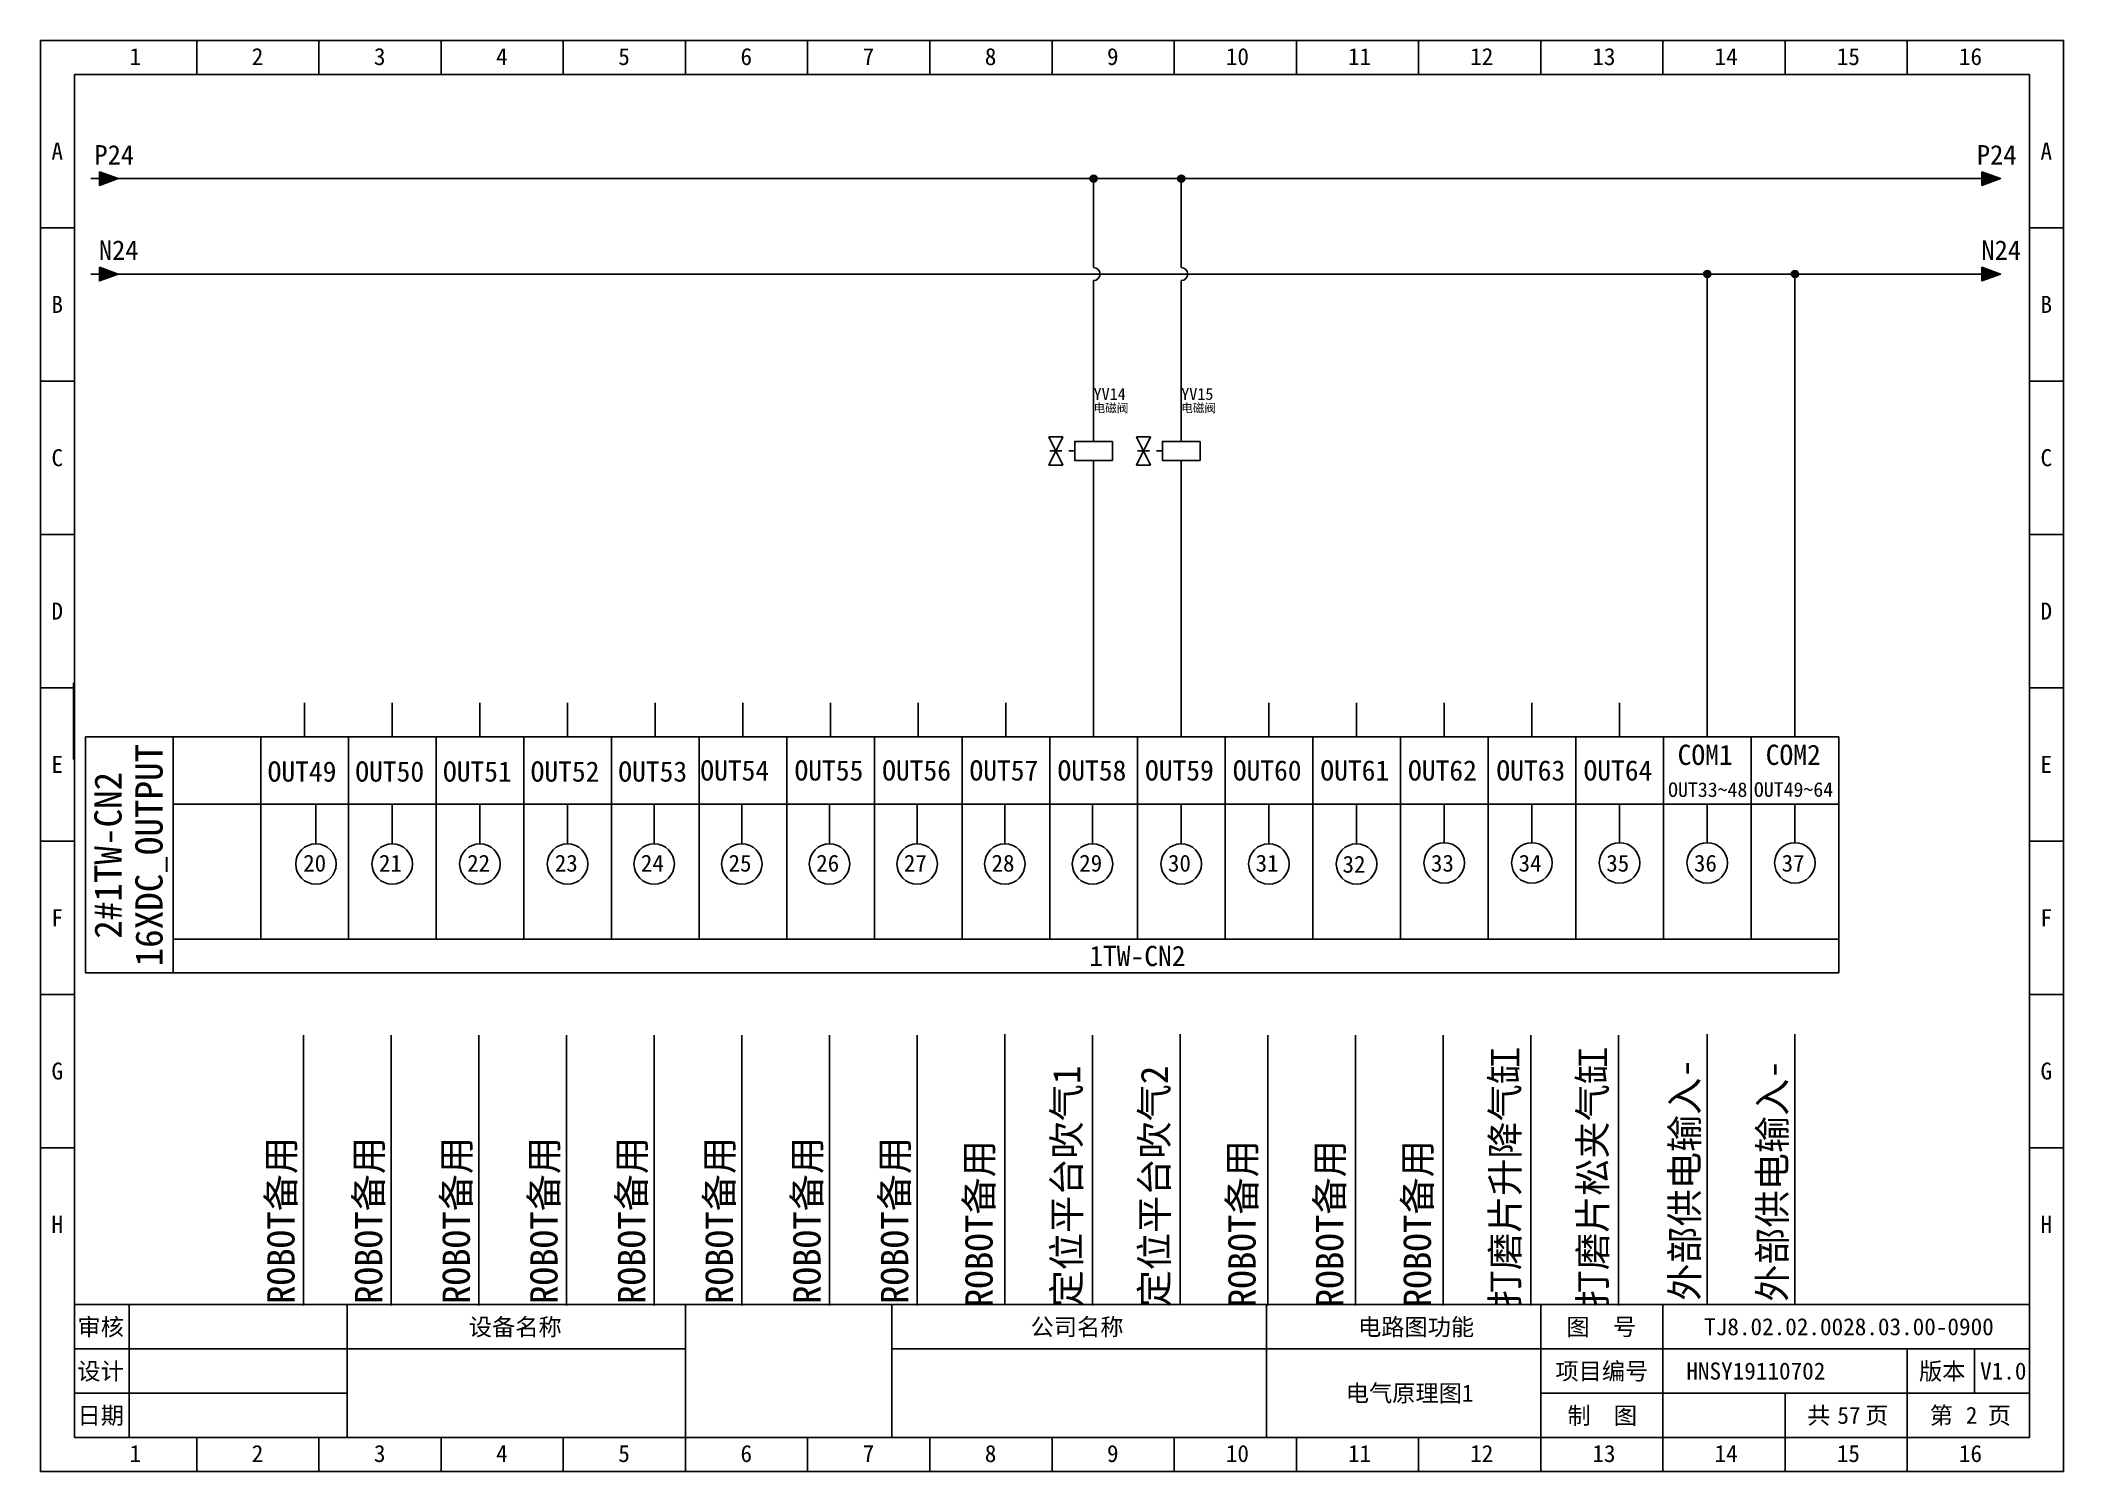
# Model space of a CAD drawing. Header units: millimetres. Extents: x 914 to 910632, y -176 to 682692.
# Drawn here: x 4908.9 to 5205.9, y 3046.2 to 3256.2 of the extents above; entities that cross this region are included whole.
import ezdxf
from ezdxf.enums import TextEntityAlignment as Align

# ---------------------------------------------------------------- set-up
doc = ezdxf.new("R2010")
doc.units = ezdxf.units.MM
doc.layers.add('EPLAN311', color=1, linetype='Continuous', lineweight=25)
doc.styles.get("Standard").update_dxf_attribs({"font": 'arial.ttf'})
doc.styles.add('宋体', font='')
doc.styles.get('宋体').set_extended_font_data('宋体')

msp = doc.modelspace()

# ---------------------------------------------------------------- texts
at = {"style": '宋体'}
for s, height, p in [('COM1', 2.97, (5149.216, 3149.91)), ('COM2', 2.97, (5162.144, 3149.91)), ('OUT49', 2.97, (4942.215, 3147.457)), ('OUT50', 2.97, (4955.085, 3147.457)), ('OUT51', 2.97, (4967.955, 3147.457)), ('OUT52', 2.97, (4980.825, 3147.457)), ('OUT53', 2.97, (4993.695, 3147.457)), ('OUT54', 2.97, (5005.737, 3147.616)), ('OUT55', 2.97, (5019.564, 3147.616)), ('OUT56', 2.97, (5032.434, 3147.616)), ('OUT57', 2.97, (5045.246, 3147.616)), ('OUT58', 2.97, (5058.174, 3147.616)), ('OUT59', 2.97, (5071.019, 3147.616)), ('OUT60', 2.97, (5083.905, 3147.616)), ('OUT61', 2.97, (5096.759, 3147.616)), ('OUT62', 2.97, (5109.629, 3147.616)), ('OUT63', 2.97, (5122.606, 3147.616)), ('OUT64', 2.97, (5135.394, 3147.616)), ('OUT33~48', 2.1384, (5147.81, 3145.209)), ('OUT49~64', 2.1384, (5160.404, 3145.231)), ('20', 2.475, (4947.432, 3134.256)), ('21', 2.475, (4958.557, 3134.255)), ('22', 2.475, (4971.503, 3134.255)), ('23', 2.475, (4984.373, 3134.256)), ('24', 2.475, (4997.012, 3134.255)), ('25', 2.475, (5009.882, 3134.255)), ('26', 2.475, (5022.752, 3134.255)), ('27', 2.475, (5035.622, 3134.255)), ('28', 2.475, (5048.492, 3134.255)), ('29', 2.475, (5061.362, 3134.255)), ('30', 2.475, (5074.387, 3134.255)), ('31', 2.475, (5087.257, 3134.255)), ('32', 2.475, (5100.021, 3134.096)), ('33', 2.475, (5112.997, 3134.255)), ('34', 2.475, (5125.867, 3134.255)), ('35', 2.475, (5138.737, 3134.255)), ('36', 2.475, (5151.607, 3134.255)), ('37', 2.475, (5164.477, 3134.255))]:
    msp.add_text(s, height=height, dxfattribs=at).set_placement(p)
at = {"color": 0, "style": '宋体'}
for s, rotation, p in [('打磨片升降气缸', 90, (5125.864, 3070.321)), ('打磨片松夹气缸', 90, (5138.734, 3070.321)), ('定位平台吹气1', 90, (5061.514, 3070.321)), ('定位平台吹气2', 90, (5074.384, 3070.321)), ('ROBOT备用', 89.99653, (4946.163, 3070.801)), ('ROBOT备用', 89.99653, (4959.033, 3070.801)), ('ROBOT备用', 89.99653, (4971.903, 3070.801)), ('ROBOT备用', 89.99653, (4984.773, 3070.801)), ('ROBOT备用', 89.99653, (4997.643, 3070.801)), ('ROBOT备用', 89.99653, (5010.513, 3070.801)), ('ROBOT备用', 89.99653, (5023.383, 3070.801)), ('ROBOT备用', 89.99653, (5036.253, 3070.801)), ('ROBOT备用', 90, (5048.644, 3070.321)), ('ROBOT备用', 90, (5087.254, 3070.321)), ('ROBOT备用', 90, (5100.124, 3070.321)), ('ROBOT备用', 90, (5112.994, 3070.321))]:
    msp.add_text(s, height=4, rotation=rotation, dxfattribs=at).set_placement(p)
at = {"style": '宋体'}
for p in [(5152.239, 3071.28), (5165.109, 3071.12)]:
    msp.add_text('外部供电输入-', height=4, rotation=89.99653, dxfattribs=at).set_placement(p)
at = {"insert": (5069.899, 3121.854), "char_height": 2.97, "attachment_point": 5, "style": '宋体'}
msp.add_mtext_dynamic_manual_height_columns('1TW-CN2', width=2.52587, gutter_width=12.5, heights=[0], dxfattribs=at)
at = {"style": '宋体'}
for tag, p in [('16XDC_OUTPUT', (4924.791, 3136.666)), ('2#1TW-CN2', (4918.775, 3136.646))]:
    msp.add_attdef(tag, text='封页', height=4, rotation=90, dxfattribs=at).set_placement(p, align=Align.MIDDLE_CENTER)
for tag, text, p in [('TJ8.02.02.0028.03.00-0900', 'TJ8.01.01.0181.00.01-0900', (5174.363, 3067.469)), ('HNSY19110702', 'HNSY19110702', (5160.692, 3060.969)), ('V1.0', '1.0', (5197.014, 3060.969)), ('电气原理图1', '封页', (5109.863, 3057.719)), ('57', '01', (5174.363, 3054.469)), ('2', '01', (5192.363, 3054.469))]:
    msp.add_attdef(tag, text=text, height=2.5, dxfattribs=at).set_placement(p, align=Align.MIDDLE_CENTER)

# ---------------------------------------------------------------- blocks, each defined once
blk = doc.blocks.new('EPLSYM_LibrarySPECIAL_Symbol8_Variant0_Placement1')
at = {"linetype": 'Continuous', "lineweight": 25, "ltscale": 4}
blk.add_hatch(color=1, dxfattribs=at).paths.add_polyline_path([(-0.75, 1), (2, 0), (-0.75, -1)], flags=0)
at = {"color": 1, "linetype": 'Continuous', "lineweight": 25, "ltscale": 4}
blk.add_line((-2, 0), (-0.75, 0), dxfattribs=at)
blk.add_lwpolyline([(-0.75, 1), (2, 0), (-0.75, -1)], close=True, dxfattribs=at)
at = {"color": 5}
blk.add_attdef('70_20010', text='', height=2.85, dxfattribs=at).set_placement((3, 0), align=Align.MIDDLE_LEFT)
at = {"color": 73}
for tag, p in [('70_24350', (33.76, 0)), ('70_24300', (72.31, 0))]:
    blk.add_attdef(tag, text='', height=2.06, dxfattribs=at).set_placement(p, align=Align.MIDDLE_LEFT)
blk = doc.blocks.new('单向电磁阀')
at = {"color": 5, "linetype": 'Continuous', "lineweight": 25, "ltscale": 4}
for p, q in [((-6.65, 4.9), (-4.55, 0.7)), ((-6.65, 4.9), (-4.55, 4.9)), ((-4.55, 4.9), (-6.65, 0.7)), ((-6.65, 0.7), (-4.55, 0.7)), ((-4.72, 2.8), (-6.47, 2.8)), ((-3.67, 2.8), (-2.8, 2.8))]:
    blk.add_line(p, q, dxfattribs=at)
at = {"color": 5, "linetype": 'Continuous', "lineweight": 25}
for p, q in [((0, 4.2), (0, 5.6)), ((0, 1.4), (0, 0))]:
    blk.add_line(p, q, dxfattribs=at)
at = {"color": 5, "linetype": 'Continuous', "lineweight": 25, "ltscale": 4}
blk.add_lwpolyline([(2.8, 4.2), (-2.8, 4.2), (-2.8, 1.4), (2.8, 1.4)], close=True, dxfattribs=at)
at = {"color": 0, "style": '宋体'}
for tag, p in [('02', (0.35, 5.15)), ('01', (0.35, -0.82)), ('04', (0.35, -5.57)), ('05', (0.35, -7.41))]:
    blk.add_attdef(tag, p, '', height=1.26, dxfattribs=at)
at = {"color": 5, "style": '宋体'}
blk.add_attdef('03', (0.35, -3.7), '', height=1.75, dxfattribs=at)
blk = doc.blocks.new('*U388')
blk.add_line((-2.5, 0), (2.5, 0))
blk = doc.blocks.new('*U389')
at = {"color": 0, "linetype": 'ByBlock', "lineweight": -2, "transparency": 16777216}
for p in [(0, 0), (0, -22.5), (0, -45), (0, -67.5), (0, -90), (0, -112.5), (0, -135)]:
    blk.add_blockref('*U388', p, dxfattribs=at)
blk = doc.blocks.new('*U390')
blk.add_line((-2.5, 0), (2.5, 0))
blk = doc.blocks.new('*U391')
at = {"color": 0, "linetype": 'ByBlock', "lineweight": -2, "transparency": 16777216}
for p in [(0, 0), (0, -22.5), (0, -45), (0, -67.5), (0, -90), (0, -112.5), (0, -135)]:
    blk.add_blockref('*U390', p, dxfattribs=at)
blk = doc.blocks.new('制图图框')
for p, q in [((-2700.08, 789.32), (-2403.08, 789.32)), ((-2700.08, 579.32), (-2700.08, 789.32)), ((-2700.08, 789.32), (-2700.08, 784.32)), ((-2700.08, 789.32), (-2695.08, 789.32)), ((-2677.15, 789.32), (-2677.15, 784.32)), ((-2659.21, 789.32), (-2659.21, 784.32)), ((-2641.27, 789.32), (-2641.27, 784.32)), ((-2623.33, 789.32), (-2623.33, 784.32)), ((-2605.4, 789.32), (-2605.4, 784.32)), ((-2587.46, 789.32), (-2587.46, 784.32)), ((-2569.52, 789.32), (-2569.52, 784.32)), ((-2551.58, 789.32), (-2551.58, 784.32)), ((-2533.65, 789.32), (-2533.65, 784.32)), ((-2515.71, 789.32), (-2515.71, 784.32)), ((-2497.77, 789.32), (-2497.77, 784.32)), ((-2479.83, 789.32), (-2479.83, 784.32)), ((-2461.9, 789.32), (-2461.9, 784.32)), ((-2443.96, 789.32), (-2443.96, 784.32)), ((-2426.02, 789.32), (-2426.02, 784.32)), ((-2403.08, 789.32), (-2403.08, 579.32)), ((-2403.08, 789.32), (-2403.08, 784.32)), ((-2695.08, 784.32), (-2408.08, 784.32)), ((-2695.08, 584.32), (-2695.08, 784.32)), ((-2408.08, 784.32), (-2408.08, 584.32)), ((-2408.08, 603.82), (-2695.08, 603.82)), ((-2687.08, 603.82), (-2687.08, 584.32)), ((-2655.08, 603.82), (-2655.08, 584.32)), ((-2655.08, 603.82), (-2655.08, 584.32)), ((-2605.4, 579.32), (-2605.4, 603.82)), ((-2575.08, 603.82), (-2575.08, 584.32)), ((-2575.08, 603.82), (-2575.08, 584.32)), ((-2575.08, 603.82), (-2575.08, 584.32)), ((-2520.08, 603.82), (-2520.08, 584.32)), ((-2479.83, 579.32), (-2479.83, 603.82)), ((-2461.9, 579.32), (-2461.9, 603.82)), ((-2655.08, 597.32), (-2695.08, 597.32)), ((-2605.4, 597.32), (-2655.08, 597.32)), ((-2408.08, 597.32), (-2575.08, 597.32)), ((-2426.02, 579.32), (-2426.02, 597.32)), ((-2416.18, 597.32), (-2416.18, 590.82)), ((-2655.08, 590.82), (-2695.08, 590.82)), ((-2408.08, 590.82), (-2479.83, 590.82)), ((-2443.96, 579.32), (-2443.96, 590.82)), ((-2695.08, 584.32), (-2408.08, 584.32)), ((-2677.15, 579.32), (-2677.15, 584.32)), ((-2659.21, 579.32), (-2659.21, 584.32)), ((-2641.27, 579.32), (-2641.27, 584.32)), ((-2623.33, 579.32), (-2623.33, 584.32)), ((-2587.46, 579.32), (-2587.46, 584.32)), ((-2569.52, 579.32), (-2569.52, 584.32)), ((-2551.58, 579.32), (-2551.58, 584.32)), ((-2533.65, 579.32), (-2533.65, 584.32)), ((-2515.71, 579.32), (-2515.71, 584.32)), ((-2497.77, 579.32), (-2497.77, 584.32)), ((-2403.08, 579.32), (-2700.08, 579.32))]:
    blk.add_line(p, q)
blk.add_blockref('*U389', (-2697.58, 761.82))
at = {"xscale": -1}
blk.add_blockref('*U391', (-2405.58, 761.82), dxfattribs=at)
at = {"style": '宋体'}
for s, p in [('1', (-2687.01, 785.71)), ('2', (-2669.07, 785.71)), ('3', (-2651.13, 785.71)), ('4', (-2633.2, 785.71)), ('5', (-2615.26, 785.71)), ('6', (-2597.32, 785.71)), ('7', (-2579.38, 785.71)), ('8', (-2561.45, 785.71)), ('9', (-2543.51, 785.71)), ('10', (-2526.07, 785.71)), ('11', (-2508.13, 785.71)), ('12', (-2490.2, 785.71)), ('13', (-2472.26, 785.71)), ('14', (-2454.32, 785.71)), ('15', (-2436.38, 785.71)), ('16', (-2418.45, 785.71)), ('A', (-2698.47, 771.84)), ('A', (-2406.47, 771.84)), ('B', (-2698.47, 749.34)), ('B', (-2406.47, 749.34)), ('C', (-2698.47, 726.84)), ('C', (-2406.47, 726.84)), ('D', (-2698.47, 704.34)), ('D', (-2406.47, 704.34)), ('E', (-2698.47, 681.84)), ('E', (-2406.47, 681.84)), ('F', (-2698.47, 659.34)), ('F', (-2406.47, 659.34)), ('G', (-2698.47, 636.84)), ('G', (-2406.47, 636.84)), ('H', (-2698.47, 614.34)), ('H', (-2406.47, 614.34)), ('审核', (-2694.65, 599.29)), ('设备名称', (-2637.2, 599.28)), ('公司名称', (-2554.73, 599.29)), ('电路图功能', (-2506.66, 599.29)), ('图  号', (-2476.05, 599.3)), ('设计', (-2694.66, 592.79)), ('项目编号', (-2477.68, 592.79)), ('版本', (-2424.3, 592.79)), ('日期', (-2694.66, 586.29)), ('制  图', (-2475.91, 586.28)), ('共   页', (-2440.72, 586.31)), ('第   页', (-2422.72, 586.3)), ('1', (-2687.01, 580.71)), ('2', (-2669.07, 580.71)), ('3', (-2651.13, 580.71)), ('4', (-2633.2, 580.71)), ('5', (-2615.26, 580.71)), ('6', (-2597.32, 580.71)), ('7', (-2579.38, 580.71)), ('8', (-2561.45, 580.71)), ('9', (-2543.51, 580.71)), ('10', (-2526.07, 580.71)), ('11', (-2508.13, 580.71)), ('12', (-2490.2, 580.71)), ('13', (-2472.26, 580.71)), ('14', (-2454.32, 580.71)), ('15', (-2436.38, 580.71)), ('16', (-2418.45, 580.71))]:
    blk.add_text(s, height=2.5, dxfattribs=at).set_placement(p)

# ---------------------------------------------------------------- hatches: boundary and pattern name
at = {"layer": 'EPLAN311', "ltscale": 4}
h = msp.add_hatch(color=256, dxfattribs=at)
edge = h.paths.add_edge_path()
edge.add_arc((5063.465, 3235.948), 0.52, 0, 360)
h = msp.add_hatch(color=256, dxfattribs=at)
edge = h.paths.add_edge_path()
edge.add_arc((5076.335, 3235.948), 0.52, 0, 360)
h = msp.add_hatch(color=1, dxfattribs=at)
edge = h.paths.add_edge_path()
edge.add_arc((5153.554, 3221.944), 0.52, 0, 360)
h = msp.add_hatch(color=1, dxfattribs=at)
edge = h.paths.add_edge_path()
edge.add_arc((5166.424, 3221.944), 0.52, 0, 360)

# ---------------------------------------------------------------- linework, layer by layer
at = {"color": 0}
for p, q in [((4920.245, 3235.951), (5192.626, 3235.944)), ((4920.264, 3221.944), (5192.626, 3221.944)), ((4913.724, 3161.96), (4913.724, 3150.71))]:
    msp.add_line(p, q, dxfattribs=at)
for p, q in [((5063.465, 3222.899), (5063.465, 3235.948)), ((5076.335, 3222.899), (5076.335, 3235.948)), ((5063.465, 3220.989), (5063.464, 3198.072)), ((5076.335, 3220.989), (5076.334, 3198.072)), ((5153.554, 3159.001), (5153.554, 3221.944)), ((5166.424, 3159.001), (5166.424, 3221.944)), ((5063.464, 3159.001), (5063.464, 3193.221)), ((5076.334, 3159.001), (5076.334, 3193.221)), ((4947.634, 3159.001), (4947.634, 3154.051)), ((4960.504, 3159.001), (4960.504, 3154.051)), ((4973.374, 3159.001), (4973.374, 3154.051)), ((4986.244, 3159.001), (4986.244, 3154.051)), ((4999.114, 3159.001), (4999.114, 3154.051)), ((5011.984, 3159.001), (5011.984, 3154.051)), ((5024.854, 3159.001), (5024.854, 3154.051)), ((5037.724, 3159.001), (5037.724, 3154.051)), ((5050.594, 3159.001), (5050.594, 3154.051)), ((5063.464, 3159.001), (5063.464, 3154.051)), ((5076.334, 3154.051), (5076.334, 3159.001)), ((5089.204, 3159.001), (5089.204, 3154.051)), ((5089.204, 3159.001), (5089.204, 3154.051)), ((5102.074, 3159.001), (5102.074, 3154.051)), ((5114.944, 3159.001), (5114.944, 3154.051)), ((5127.814, 3154.051), (5127.814, 3159.001)), ((5140.684, 3154.051), (5140.684, 3159.001)), ((5153.554, 3154.051), (5153.554, 3159.001)), ((5166.424, 3154.051), (5166.424, 3159.001)), ((4915.459, 3154.051), (5172.859, 3154.051)), ((4915.459, 3119.401), (4915.459, 3154.051)), ((4915.459, 3154.051), (4915.459, 3119.401)), ((4928.329, 3154.051), (4928.329, 3119.401)), ((4941.199, 3154.051), (4941.199, 3124.351)), ((4954.069, 3154.051), (4954.069, 3124.351)), ((4966.939, 3154.051), (4966.939, 3124.351)), ((4979.809, 3154.051), (4979.809, 3124.351)), ((4992.679, 3124.351), (4992.679, 3154.051)), ((5005.549, 3124.351), (5005.549, 3154.051)), ((5018.419, 3154.051), (5018.419, 3124.351)), ((5031.289, 3154.051), (5031.289, 3124.351)), ((5044.159, 3154.051), (5044.159, 3124.351)), ((5057.029, 3154.051), (5057.029, 3124.329)), ((5069.899, 3154.051), (5069.899, 3124.351)), ((5082.769, 3154.051), (5082.769, 3124.351)), ((5095.639, 3154.051), (5095.639, 3124.351)), ((5108.509, 3154.051), (5108.509, 3124.351)), ((5121.379, 3154.051), (5121.379, 3124.351)), ((5134.249, 3154.051), (5134.249, 3124.351)), ((5147.119, 3154.051), (5147.119, 3124.351)), ((5159.989, 3154.051), (5159.989, 3124.351)), ((5172.859, 3154.051), (5172.859, 3119.401)), ((4928.329, 3144.151), (5172.859, 3144.151)), ((4949.303, 3138.342), (4949.303, 3144.151)), ((4960.504, 3138.342), (4960.504, 3144.151)), ((4973.374, 3138.342), (4973.374, 3144.151)), ((4986.244, 3138.342), (4986.244, 3144.151)), ((4998.958, 3138.342), (4998.958, 3143.992)), ((5011.828, 3138.342), (5011.828, 3143.992)), ((5024.698, 3138.342), (5024.698, 3143.992)), ((5037.568, 3138.342), (5037.568, 3143.992)), ((5050.438, 3138.342), (5050.438, 3143.992)), ((5063.308, 3138.342), (5063.308, 3143.992)), ((5076.334, 3138.342), (5076.334, 3143.992)), ((5089.204, 3138.342), (5089.204, 3143.992)), ((5102.074, 3138.342), (5102.074, 3144.151)), ((5114.944, 3138.501), (5114.944, 3144.151)), ((5127.814, 3138.501), (5127.814, 3144.151)), ((5140.684, 3138.501), (5140.684, 3144.151)), ((5153.554, 3138.501), (5153.554, 3144.151)), ((5166.424, 3138.501), (5166.424, 3144.151)), ((5172.859, 3124.351), (4928.329, 3124.351)), ((5172.859, 3119.401), (4915.459, 3119.401)), ((4947.478, 3070.56), (4947.478, 3110.26)), ((4960.348, 3070.56), (4960.348, 3110.26)), ((4973.218, 3070.56), (4973.218, 3110.26)), ((4986.088, 3070.56), (4986.088, 3110.26)), ((4998.958, 3070.56), (4998.958, 3110.26)), ((5011.828, 3070.56), (5011.828, 3110.26)), ((5024.698, 3070.56), (5024.698, 3110.26)), ((5037.568, 3070.56), (5037.568, 3110.26)), ((5050.438, 3070.719), (5050.438, 3110.419)), ((5063.308, 3070.56), (5063.308, 3110.26)), ((5076.178, 3070.719), (5076.178, 3110.419)), ((5089.048, 3110.26), (5089.048, 3070.56)), ((5101.918, 3110.26), (5101.918, 3070.56)), ((5114.788, 3110.26), (5114.788, 3070.56)), ((5127.658, 3110.26), (5127.658, 3070.56)), ((5140.528, 3110.26), (5140.528, 3070.56)), ((5153.554, 3110.419), (5153.554, 3070.719)), ((5166.424, 3110.419), (5166.424, 3070.719)), ((5037.569, 3088.99), (5037.569, 3088.99))]:
    msp.add_line(p, q)
for centre in [(4949.303, 3135.372), (4960.504, 3135.372), (4973.374, 3135.372), (4986.244, 3135.372), (4998.958, 3135.372), (5011.828, 3135.372), (5024.698, 3135.372), (5037.568, 3135.372), (5050.438, 3135.372), (5063.308, 3135.372), (5076.334, 3135.372), (5089.204, 3135.372), (5102.074, 3135.372), (5114.944, 3135.531), (5127.814, 3135.531), (5140.684, 3135.531), (5153.554, 3135.531), (5166.424, 3135.531)]:
    msp.add_circle(centre, 2.97)
for centre in [(5063.465, 3221.944), (5076.335, 3221.944)]:
    msp.add_arc(centre, 0.955, 270, 90)
at = {"layer": 'EPLAN311', "ltscale": 4}
for centre in [(5063.465, 3235.948), (5076.335, 3235.948)]:
    msp.add_circle(centre, 0.52, dxfattribs=at)
at = {"layer": 'EPLAN311', "color": 1, "ltscale": 4}
for centre in [(5153.554, 3221.944), (5166.424, 3221.944)]:
    msp.add_circle(centre, 0.52, dxfattribs=at)

# ---------------------------------------------------------------- block references
msp.add_blockref('制图图框', (7608.948, 2466.901))
at = {"color": 7}
ref = msp.add_blockref('EPLSYM_LibrarySPECIAL_Symbol8_Variant0_Placement1', (4918.264, 3235.944), dxfattribs=at)
ref.add_attrib('70_20010', 'P24', dxfattribs={"color": 5, "height": 2.8548, "style": '宋体'}).set_placement((4916.78, 3239.444), align=Align.MIDDLE_LEFT)
ref = msp.add_blockref('EPLSYM_LibrarySPECIAL_Symbol8_Variant0_Placement1', (5194.626, 3235.944), dxfattribs=at)
ref.add_attrib('70_20010', 'P24', dxfattribs={"color": 5, "height": 2.8548, "style": '宋体'}).set_placement((5193.142, 3239.444), align=Align.MIDDLE_LEFT)
ref = msp.add_blockref('EPLSYM_LibrarySPECIAL_Symbol8_Variant0_Placement1', (4918.264, 3221.944), dxfattribs=at)
ref.add_attrib('70_20010', 'N24', dxfattribs={"color": 5, "height": 2.8548, "style": '宋体'}).set_placement((4917.437, 3225.457), align=Align.MIDDLE_LEFT)
ref = msp.add_blockref('EPLSYM_LibrarySPECIAL_Symbol8_Variant0_Placement1', (5194.626, 3221.944), dxfattribs=at)
ref.add_attrib('70_20010', 'N24', dxfattribs={"color": 5, "height": 2.8548, "style": '宋体'}).set_placement((5193.8, 3225.457), align=Align.MIDDLE_LEFT)
ref = msp.add_blockref('单向电磁阀', (5063.464, 3193.221), dxfattribs=dict(xscale=0.99, yscale=0.99, zscale=0.99))
ref.add_attrib('03', 'YV14', (5063.464, 3203.469), dxfattribs={"color": 5, "height": 1.736, "style": '宋体'})
ref.add_attrib('04', '电磁阀', (5063.464, 3201.647), dxfattribs={"color": 0, "height": 1.2499, "style": '宋体'})
ref = msp.add_blockref('单向电磁阀', (5076.334, 3193.221), dxfattribs=dict(xscale=0.99, yscale=0.99, zscale=0.99))
ref.add_attrib('03', 'YV15', (5076.334, 3203.469), dxfattribs={"color": 5, "height": 1.736, "style": '宋体'})
ref.add_attrib('04', '电磁阀', (5076.334, 3201.647), dxfattribs={"color": 0, "height": 1.2499, "style": '宋体'})

msp.set_redraw_order([(e.dxf.handle, doc.entitydb.next_handle()) for e in msp.query("TEXT MTEXT ATTDEF DIMENSION ARC_DIMENSION")])  # texts and dimensions are drawn at this point

doc.saveas('drawing.dxf')
